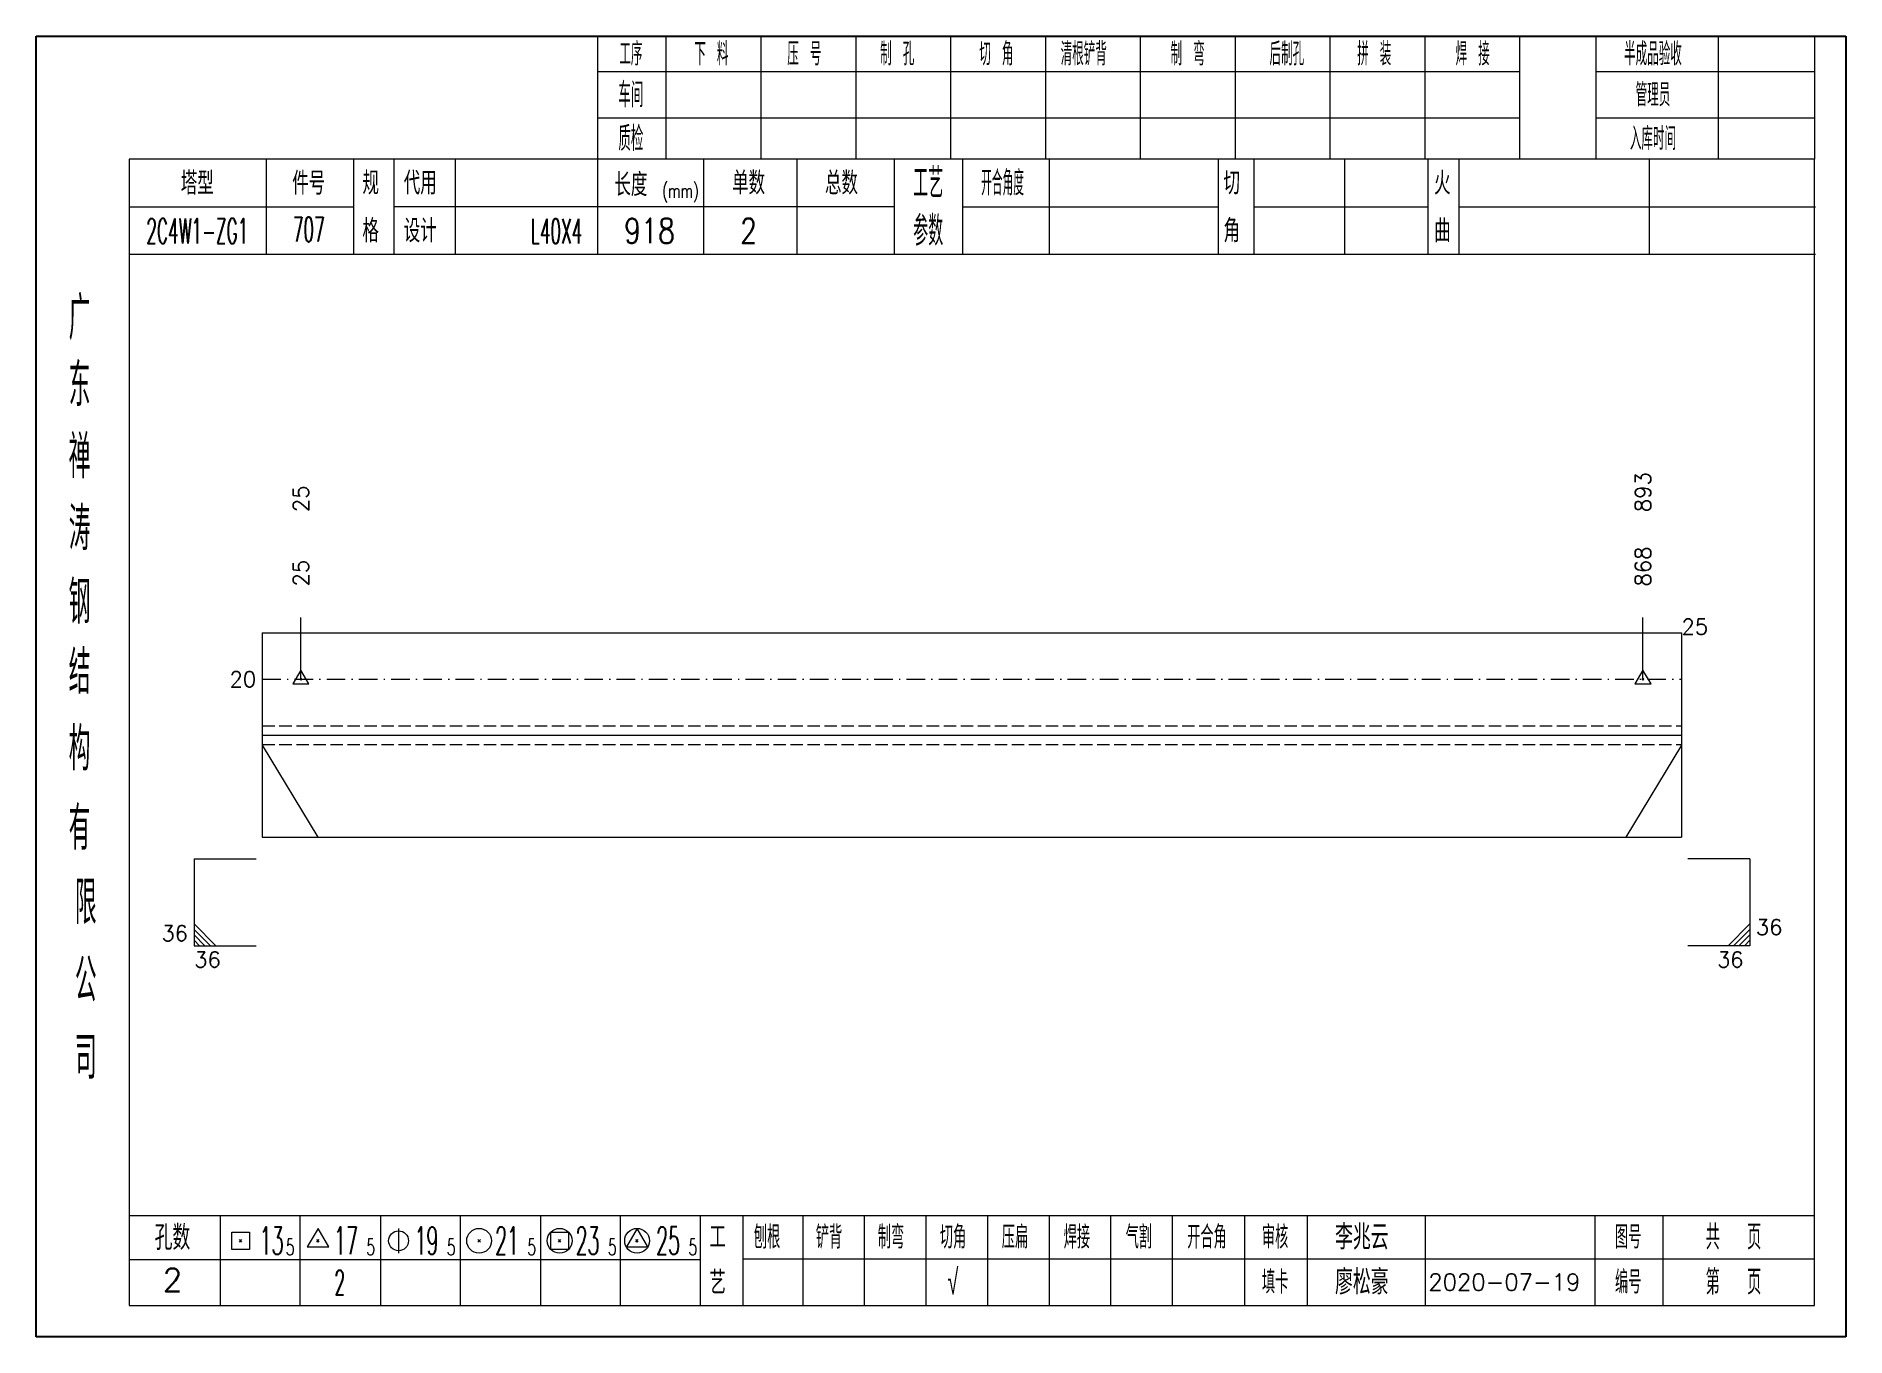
# Model space of a CAD drawing. Extents: x 154981 to 165753, y -86801 to -82885.
# Drawn here: x 158262.9 to 158555, y -83126.7 to -82916.7 of the extents above; entities that cross this region are included whole.
import ezdxf
from ezdxf.enums import TextEntityAlignment as Align

# ---------------------------------------------------------------- set-up
doc = ezdxf.new("R2010")
doc.units = 0
doc.header["$MEASUREMENT"] = 0
doc.linetypes.add('一点画线', pattern=[5.2, 3, -1, 0.2, -1])
doc.linetypes.add('虚线', pattern=[2.75, 2, -0.75])
doc.layers.get('0').update_dxf_attribs({"linetype": 'CONTINUOUS', "lineweight": 25})
for name, color, linetype, lineweight in [('1', 7, 'CONTINUOUS', 25), ('4', 7, 'CONTINUOUS', 25), ('5', 7, 'CONTINUOUS', 25)]:
    doc.layers.add(name, color=color, linetype=linetype, lineweight=lineweight)
doc.styles.get("Standard").update_dxf_attribs({"font": 'simplex.shx', "width": 0.7, "height": 3, "bigfont": 'gbhzfs.shx'})

msp = doc.modelspace()

# ---------------------------------------------------------------- texts
at = {"color": 7, "linetype": 'Continuous', "lineweight": 13}
for s, p in [('893', (158522.28674, -82993.52383)), ('25', (158305.63659, -82993.52383))]:
    msp.add_text(s, height=2.5, rotation=90, dxfattribs=at).set_placement(p, align=Align.MIDDLE_LEFT)
at = {"color": 4, "linetype": 'Continuous', "lineweight": 9}
for s, p in [('868', (158522.28674, -83005.52383)), ('25', (158305.63659, -83005.52383))]:
    msp.add_text(s, height=2.5, rotation=90, dxfattribs=at).set_placement(p, align=Align.MIDDLE_LEFT)
at = {"color": 7, "linetype": 'Continuous', "lineweight": 13}
msp.add_text('25', height=2.5, dxfattribs=at).set_placement((158528.52666, -83012.02383), align=Align.MIDDLE_LEFT)
msp.add_text('20', height=2.5, dxfattribs=at).set_placement((158298.39666, -83020.52383), align=Align.MIDDLE_RIGHT)
msp.add_text('36', height=2.5, dxfattribs=at).set_placement((158287.39666, -83063.52383), align=Align.BOTTOM_RIGHT)
msp.add_text('36', height=2.5, dxfattribs=at).set_placement((158540.52666, -83062.52383), align=Align.BOTTOM_LEFT)
msp.add_text('36', height=2.5, dxfattribs=at).set_placement((158288.39666, -83064.52383), align=Align.TOP_LEFT)
msp.add_text('36', height=2.5, dxfattribs=at).set_placement((158538.52666, -83064.52383), align=Align.TOP_RIGHT)
at = {"layer": '4', "color": 1, "linetype": 'Continuous', "lineweight": 25}
for s, height, width, p in [('工序', 3.7, 0.7, (158358.89666, -82919.56733)), ('下 料', 3.7, 0.7, (158371.89666, -82919.56733)), ('压 号', 3.7, 0.7, (158386.89666, -82919.56733)), ('制 孔', 3.7, 0.7, (158401.89666, -82919.56733)), ('切 角', 3.7, 0.7, (158417.89666, -82919.56733)), ('清根铲背 ', 3.7, 0.7, (158432.89666, -82919.56733)), (' 制 弯', 3.7, 0.7, (158447.89666, -82919.56733)), (' 后制孔', 3.7, 0.7, (158463.89666, -82919.56733)), ('拼 装', 3.7, 0.7, (158478.89666, -82919.56733)), (' 焊 接', 3.7, 0.7, (158493.89666, -82919.56733)), ('半成品验收', 3.7, 0.7, (158523.89666, -82919.56733)), ('车间', 4, 0.7, (158358.89666, -82926.16733)), ('管理员', 3.7, 0.7, (158523.89666, -82926.16733)), ('质检', 4, 0.7, (158358.89666, -82933.22733)), ('入库时间', 3.7, 0.7, (158523.89666, -82933.22733)), ('工艺', 4.8, 0.7, (158406.89666, -82940.40733)), ('开合角度', 4, 0.6, (158418.89666, -82940.40733)), ('(mm)', 2.24, 0.7, (158366.89666, -82941.66733)), ('2C4W1-ZG1', 4, 0.5, (158288.89666, -82948.14733)), ('707', 4, 0.5, (158306.89666, -82947.89733)), ('L40X4', 4, 0.5, (158346.89666, -82948.16733)), ('918', 4, 0.8, (158361.89666, -82948.11733)), ('2', 4, 0.8, (158377.89666, -82948.11733)), ('参数', 4.8, 0.7, (158406.89666, -82948.11733)), ('广', 6.96, 0.7, (158269.89666, -82962.19733)), ('东', 6.96, 0.7, (158269.89666, -82972.98733)), ('禅', 6.96, 0.7, (158269.89666, -82984.57733)), ('涛', 6.96, 0.7, (158269.89666, -82996.17733)), ('钢', 6.96, 0.7, (158269.89666, -83008.06733)), ('结', 6.96, 0.7, (158269.89666, -83019.37733)), ('构', 6.96, 0.7, (158269.89666, -83031.75733)), ('有', 6.96, 0.7, (158269.89666, -83044.56733)), ('限', 6.96, 0.7, (158270.89666, -83056.56733)), ('公', 6.96, 0.7, (158270.89666, -83069.10733)), ('司', 6.96, 0.7, (158270.89666, -83081.58733)), ('13', 4.47, 0.5, (158300.89666, -83111.16733)), ('5', 2.68, 0.6, (158303.89666, -83112.16733)), ('17', 4.47, 0.5, (158312.89666, -83111.16733)), ('5', 2.68, 0.6, (158316.89666, -83112.16733)), ('19', 4.47, 0.5, (158325.89666, -83111.16733)), ('5', 2.68, 0.6, (158329.89666, -83112.16733)), ('21', 4.47, 0.5, (158338.89666, -83111.16733)), ('5', 2.68, 0.6, (158342.89666, -83112.16733)), ('23', 4.47, 0.5, (158351.89666, -83111.16733)), ('5', 2.68, 0.6, (158355.89666, -83112.16733)), ('25', 4.47, 0.5, (158364.89666, -83111.16733)), ('5', 2.68, 0.6, (158368.89666, -83112.16733)), ('刨根', 3.7, 0.8, (158380.89666, -83110.56733)), ('铲背', 3.7, 0.8, (158390.89666, -83110.56733)), ('制弯', 3.7, 0.8, (158400.89666, -83110.56733)), ('切角', 3.7, 0.8, (158410.89666, -83110.56733)), ('压扁', 3.7, 0.8, (158420.89666, -83110.56733)), ('焊接', 3.7, 0.8, (158430.89666, -83110.56733)), ('气割', 3.7, 0.8, (158440.89666, -83110.56733)), ('开合角', 3.7, 0.8, (158451.89666, -83110.56733)), ('审核', 3.7, 0.8, (158462.89666, -83110.56733)), ('图号', 3.7, 0.8, (158519.89666, -83110.56733)), ('共  页', 4, 0.8, (158536.89666, -83110.56733)), ('2', 4, 0.5, (158311.89666, -83117.91733)), ('√', 4, 0.6, (158410.89666, -83117.83733)), ('填卡', 3.7, 0.8, (158462.89666, -83117.83733)), ('编号', 3.7, 0.8, (158519.89666, -83117.83733)), ('第  页', 4, 0.8, (158536.89666, -83117.83733))]:
    msp.add_text(s, height=height, dxfattribs=dict(at, width=width)).set_placement(p, align=Align.MIDDLE_CENTER)
for s, height, p in [('塔型', 3.7, (158288.89666, -82940.43733)), ('件号', 3.7, (158306.89666, -82940.43733)), ('规', 3.7, (158316.89666, -82940.40733)), ('代用', 3.7, (158324.89666, -82940.40733)), ('长度', 3.7, (158358.89666, -82940.66733)), ('单数', 3.7, (158377.89666, -82940.40733)), ('总数', 3.7, (158392.89666, -82940.40733)), ('切', 3.7, (158455.89666, -82940.40733)), ('火', 3.7, (158489.89666, -82940.40733)), ('格', 3.7, (158316.89666, -82948.11733)), ('设计', 3.7, (158324.89666, -82948.11733)), ('角', 3.7, (158455.89666, -82948.11733)), ('曲', 3.7, (158489.89666, -82948.11733)), ('孔数', 4, (158284.89666, -83110.64733)), ('工', 3.7, (158372.89666, -83110.56733)), ('李兆云', 4, (158476.89666, -83110.56733)), ('2', 3.7, (158284.89666, -83117.47733)), ('艺', 3.7, (158372.89666, -83117.91733)), ('廖松豪', 4, (158476.89666, -83117.83733)), ('2020-07-19', 2.7, (158499.89666, -83117.83733))]:
    msp.add_text(s, height=height, dxfattribs=at).set_placement(p, align=Align.MIDDLE_CENTER)

# ---------------------------------------------------------------- blocks, each defined once
blk = doc.blocks.new('孔17.5')
at = {"layer": '5', "color": 7, "linetype": 'Continuous', "lineweight": 13}
for p, q in [((0, 1), (-0.866, -0.5)), ((-0.1, -0.1), (0.1, 0.1)), ((0.1, -0.1), (-0.1, 0.1)), ((0.866, -0.5), (0, 1)), ((-0.866, -0.5), (0.866, -0.5))]:
    blk.add_line(p, q, dxfattribs=at)
blk = doc.blocks.new('CTJGK')
at = {"color": 6, "linetype": 'Continuous'}
for p, q in [((0, 209.97), (292.13, 209.97)), ((0, 0), (0, 209.97)), ((292.13, 209.97), (292.13, 0)), ((292.13, 0), (0, 0))]:
    blk.add_line(p, q, dxfattribs=at)

# ---------------------------------------------------------------- linework, layer by layer
at = {"color": 7, "linetype": 'Continuous', "lineweight": 13}
for p, q in [((158305.63659, -83020.52383), (158305.63659, -83010.52383)), ((158522.28674, -83020.52383), (158522.28674, -83010.52383)), ((158299.39666, -83031.17383), (158308.38215, -83046.02383)), ((158528.52666, -83031.17383), (158519.54117, -83046.02383)), ((158288.39666, -83049.52383), (158298.39666, -83049.52383)), ((158288.39666, -83049.52383), (158288.39666, -83063.52383)), ((158539.52666, -83049.52383), (158529.52666, -83049.52383)), ((158539.52666, -83049.52383), (158539.52666, -83063.52383)), ((158291.89666, -83063.52383), (158288.39666, -83060.02383)), ((158291.02166, -83063.52383), (158288.39666, -83060.89883)), ((158536.02666, -83063.52383), (158539.52666, -83060.02383)), ((158536.90166, -83063.52383), (158539.52666, -83060.89883)), ((158290.14666, -83063.52383), (158288.39666, -83061.77383)), ((158289.27166, -83063.52383), (158288.39666, -83062.64883)), ((158288.39666, -83063.52383), (158298.39666, -83063.52383)), ((158539.52666, -83063.52383), (158529.52666, -83063.52383)), ((158537.77666, -83063.52383), (158539.52666, -83061.77383)), ((158538.65166, -83063.52383), (158539.52666, -83062.64883))]:
    msp.add_line(p, q, dxfattribs=at)
at = {"color": 7, "linetype": 'Continuous', "lineweight": 18}
for p, q in [((158299.39666, -83013.02383), (158299.39666, -83046.02383)), ((158299.39666, -83013.02383), (158528.52666, -83013.02383)), ((158528.52666, -83013.02383), (158528.52666, -83046.02383)), ((158299.39666, -83029.52383), (158528.52666, -83029.52383))]:
    msp.add_line(p, q, dxfattribs=at)
at = {"color": 1, "linetype": '一点画线', "lineweight": 13}
msp.add_line((158299.39666, -83020.52383), (158528.52666, -83020.52383), dxfattribs=at)
at = {"color": 6, "linetype": '虚线', "lineweight": 18}
for p, q in [((158299.39666, -83028.02383), (158528.52666, -83028.02383)), ((158299.39666, -83031.02383), (158528.52666, -83031.02383))]:
    msp.add_line(p, q, dxfattribs=at)
at = {"layer": '1', "color": 7, "linetype": 'Continuous', "lineweight": 18}
msp.add_line((158299.39666, -83046.02383), (158528.52666, -83046.02383), dxfattribs=at)
at = {"layer": '4', "color": 1, "linetype": 'Continuous', "lineweight": 18}
for p, q in [((158262.89666, -82916.69733), (158262.89666, -83126.66733)), ((158555.02666, -82916.69733), (158262.89666, -82916.69733)), ((158353.52666, -82916.69733), (158353.52666, -82936.53733)), ((158364.55666, -82916.69733), (158364.55666, -82936.55733)), ((158379.86666, -82916.69733), (158379.86666, -82936.55733)), ((158395.18666, -82916.69733), (158395.18666, -82936.55733)), ((158410.49666, -82916.69733), (158410.49666, -82936.55733)), ((158425.80666, -82916.69733), (158425.80666, -82936.55733)), ((158441.11666, -82916.69733), (158441.11666, -82936.55733)), ((158456.43666, -82916.69733), (158456.43666, -82936.55733)), ((158471.74666, -82916.69733), (158471.74666, -82936.55733)), ((158487.05666, -82916.69733), (158487.05666, -82936.55733)), ((158502.36666, -82916.69733), (158502.36666, -82936.53733)), ((158502.36666, -82916.69733), (158502.36666, -82936.55733)), ((158514.64666, -82916.69733), (158514.64666, -82936.55733)), ((158534.39666, -82916.69733), (158534.39666, -82936.55733)), ((158549.97666, -82916.69733), (158549.97666, -82936.55733)), ((158555.02666, -82946.49733), (158555.02666, -82916.69733)), ((158502.36666, -82922.42733), (158353.52666, -82922.42733)), ((158549.97666, -82922.42733), (158514.64666, -82922.42733)), ((158502.36666, -82929.90733), (158353.52666, -82929.90733)), ((158549.97666, -82929.90733), (158514.64666, -82929.90733)), ((158277.90666, -82936.55733), (158277.90666, -83121.61733)), ((158549.97666, -82936.55733), (158277.90666, -82936.55733)), ((158300.02666, -82936.54733), (158300.02666, -82951.96733)), ((158314.17666, -82951.96733), (158314.17666, -82936.55733)), ((158320.67666, -82951.96733), (158320.67666, -82936.55733)), ((158330.54666, -82936.55733), (158330.54666, -82951.96733)), ((158353.52666, -82936.53733), (158353.52666, -82951.96733)), ((158370.64666, -82936.55733), (158370.64666, -82951.96733)), ((158385.69666, -82936.55733), (158385.69666, -82951.96733)), ((158401.39666, -82936.55733), (158401.39666, -82951.96733)), ((158412.45666, -82936.55733), (158412.45666, -82951.96733)), ((158426.40666, -82936.55733), (158426.40666, -82951.96733)), ((158453.70666, -82936.55733), (158453.70666, -82951.96733)), ((158459.46666, -82936.55733), (158459.46666, -82951.96733)), ((158474.08666, -82936.55733), (158474.08666, -82951.96733)), ((158487.54666, -82936.55733), (158487.54666, -82951.96733)), ((158492.53666, -82936.55733), (158492.53666, -82951.96733)), ((158523.27666, -82936.55733), (158523.27666, -82951.96733)), ((158549.97666, -83121.61733), (158549.97666, -82936.55733)), ((158314.17666, -82944.31733), (158277.90666, -82944.31733)), ((158401.39666, -82944.26733), (158320.67666, -82944.26733)), ((158412.45666, -82944.26733), (158453.70666, -82944.26733)), ((158459.46666, -82944.26733), (158487.54666, -82944.26733)), ((158492.53666, -82944.26733), (158550.15666, -82944.26733)), ((158555.02666, -83126.66733), (158555.02666, -82946.49733)), ((158550.15666, -82951.96733), (158277.90666, -82951.96733)), ((158277.90666, -83107.08733), (158549.97666, -83107.08733)), ((158292.59666, -83107.08733), (158292.59666, -83121.61733)), ((158305.52666, -83121.61733), (158305.52666, -83107.08733)), ((158318.45666, -83107.08733), (158318.45666, -83121.61733)), ((158331.37666, -83121.61733), (158331.37666, -83107.08733)), ((158344.30666, -83107.08733), (158344.30666, -83121.61733)), ((158357.23666, -83121.61733), (158357.23666, -83107.08733)), ((158370.15666, -83121.61733), (158370.15666, -83107.08733)), ((158377.02666, -83121.61733), (158377.02666, -83107.08733)), ((158386.68666, -83121.61733), (158386.68666, -83107.08733)), ((158396.62666, -83121.61733), (158396.62666, -83107.08733)), ((158406.56666, -83121.61733), (158406.56666, -83107.08733)), ((158416.51666, -83121.61733), (158416.51666, -83107.08733)), ((158426.45666, -83121.61733), (158426.45666, -83107.08733)), ((158436.39666, -83121.61733), (158436.39666, -83107.08733)), ((158446.34666, -83121.61733), (158446.34666, -83107.08733)), ((158457.98666, -83121.61733), (158457.98666, -83107.08733)), ((158468.13666, -83121.61733), (158468.13666, -83107.08733)), ((158487.19666, -83121.61733), (158487.19666, -83107.08733)), ((158514.57666, -83121.61733), (158514.57666, -83107.08733)), ((158525.53666, -83121.61733), (158525.53666, -83107.08733)), ((158370.15666, -83114.21733), (158277.90666, -83114.21733)), ((158376.98666, -83114.05733), (158549.97666, -83114.05733)), ((158277.90666, -83121.61733), (158549.97666, -83121.61733)), ((158262.89666, -83126.66733), (158555.02666, -83126.66733))]:
    msp.add_line(p, q, dxfattribs=at)
at = {"layer": '4', "color": 7, "linetype": 'Continuous', "lineweight": 13}
for p, q in [((158294.48266, -83112.58133), (158294.48266, -83109.75333)), ((158294.48266, -83109.75333), (158297.31066, -83109.75333)), ((158295.69666, -83111.36733), (158296.09666, -83110.96733)), ((158296.09666, -83111.36733), (158295.69666, -83110.96733)), ((158297.31066, -83109.75333), (158297.31066, -83112.58133)), ((158308.39666, -83109.16733), (158306.66466, -83112.16733)), ((158308.19666, -83111.36733), (158308.59666, -83110.96733)), ((158308.59666, -83111.36733), (158308.19666, -83110.96733)), ((158310.12866, -83112.16733), (158308.39666, -83109.16733)), ((158321.39666, -83109.16733), (158321.39666, -83113.16733)), ((158334.19666, -83111.36733), (158334.59666, -83110.96733)), ((158334.59666, -83111.36733), (158334.19666, -83110.96733)), ((158345.98266, -83112.58133), (158345.98266, -83109.75333)), ((158345.98266, -83109.75333), (158348.81066, -83109.75333)), ((158347.19666, -83111.36733), (158347.59666, -83110.96733)), ((158347.59666, -83111.36733), (158347.19666, -83110.96733)), ((158348.81066, -83109.75333), (158348.81066, -83112.58133)), ((158359.89666, -83109.16733), (158358.16466, -83112.16733)), ((158359.69666, -83111.36733), (158360.09666, -83110.96733)), ((158360.09666, -83111.36733), (158359.69666, -83110.96733)), ((158361.62866, -83112.16733), (158359.89666, -83109.16733)), ((158297.31066, -83112.58133), (158294.48266, -83112.58133)), ((158306.66466, -83112.16733), (158310.12866, -83112.16733)), ((158348.81066, -83112.58133), (158345.98266, -83112.58133)), ((158358.16466, -83112.16733), (158361.62866, -83112.16733))]:
    msp.add_line(p, q, dxfattribs=at)
for centre, radius in [((158321.39666, -83111.16733), 1.6), ((158334.39666, -83111.16733), 2), ((158347.39666, -83111.16733), 2), ((158359.89666, -83111.16733), 2)]:
    msp.add_circle(centre, radius, dxfattribs=at)

# ---------------------------------------------------------------- block references
at = {"color": 0, "linetype": 'Continuous'}
msp.add_blockref('CTJGK', (158262.89666, -83126.66733), dxfattribs=at)
at = {"color": 4, "linetype": 'Continuous', "lineweight": 9, "xscale": 1.5, "yscale": 1.5, "zscale": 1.5}
for p in [(158305.63659, -83020.52383), (158522.28674, -83020.52383)]:
    msp.add_blockref('孔17.5', p, dxfattribs=at)

msp.set_redraw_order([(e.dxf.handle, doc.entitydb.next_handle()) for e in msp.query("TEXT MTEXT ATTDEF DIMENSION ARC_DIMENSION")])  # texts and dimensions are drawn at this point

doc.saveas('drawing.dxf')
